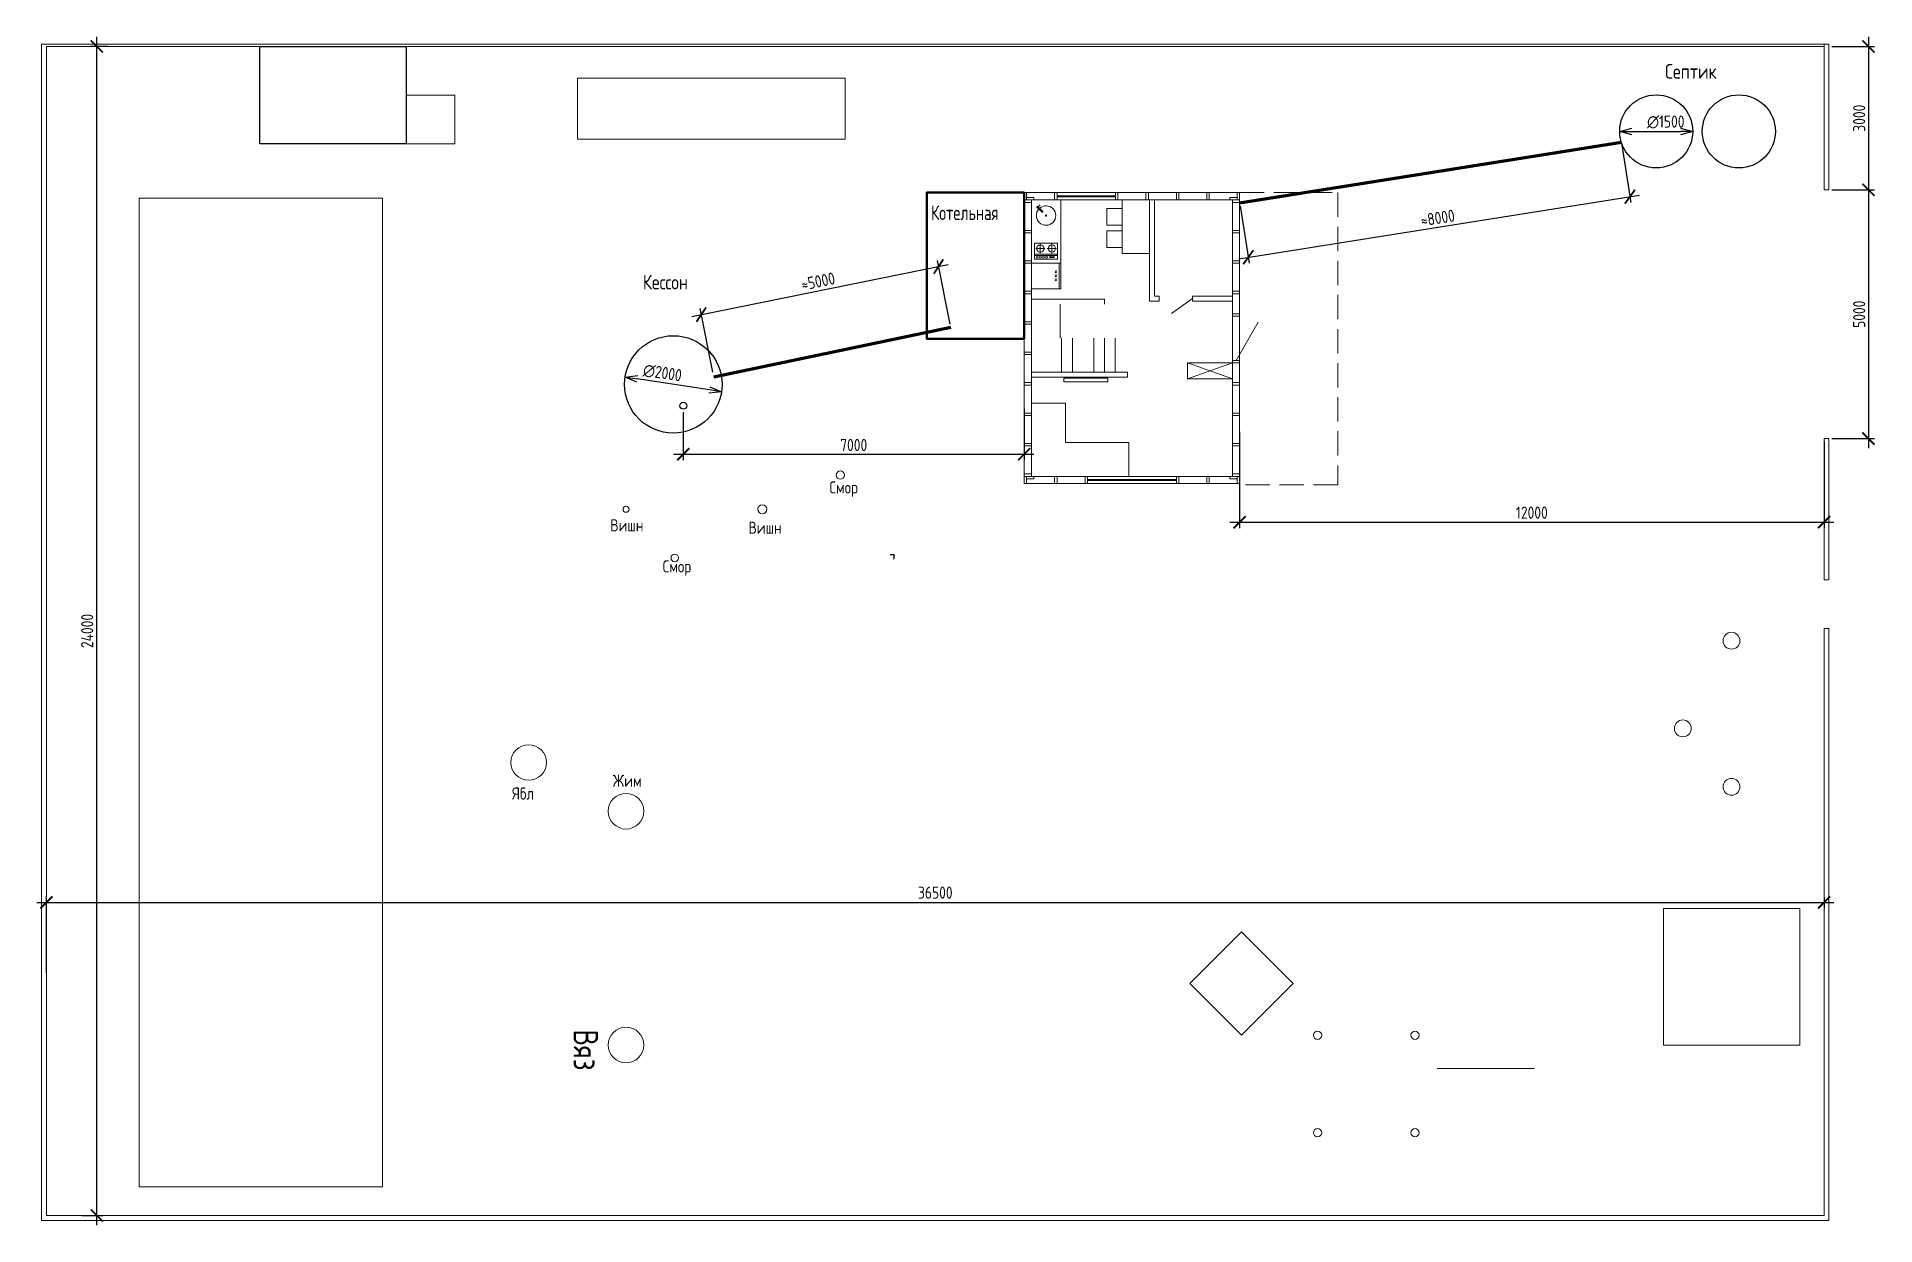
# Model space of a CAD drawing. Header units: millimetres. Extents: x 743280 to 1140305, y -337608 to -106611.
# Drawn here: x 743280 to 781031, y -237934 to -213534 of the extents above; entities that cross this region are included whole.
import ezdxf

# ---------------------------------------------------------------- set-up
doc = ezdxf.new("R2010")
doc.units = ezdxf.units.MM
doc.header["$PDMODE"] = 35
doc.linetypes.add('GOST2.303 4', pattern=[7, 5, -2, 0])
doc.layers.get('Defpoints').update_dxf_attribs({"color": 9})
for name, color, linetype, lineweight in [('Дефекты жирно', 1, 'Continuous', 70), ('НЕВИДИМЫЕ', 6, 'GOST2.303 4', 13), ('ОСНОВНЫЕ', 7, 'Continuous', 30), ('РАЗМЕРЫ', 42, 'Continuous', 13), ('СТЕНА', 12, 'Continuous', 50), ('ТОНКИЕ', 250, 'Continuous', 13)]:
    doc.layers.add(name, color=color, linetype=linetype, lineweight=lineweight)
doc.styles.add('Dim', font='iso9.shx')
doc.styles.add('GOST 2.304', font='CS_Gost2304.shx')
doc.dimstyles.new('СПДС', dxfattribs={"dimtxt": 2.5, "dimasz": 2.5, "dimexe": 1.25, "dimexo": 0.625, "dimtad": 1, "dimdec": 0, "dimtxsty": 'GOST 2.304', "dimblk": 'ARCHTICK', "dimblk1": 'ARCHTICK', "dimblk2": 'ARCHTICK', "dimcen": 2.5, "dimdle": 2, "dimadec": 0, "dimazin": 2, "dimtfac": 0.75, "dimtdec": 4, "dimtmove": 1, "dimatfit": 3, "dimfxl": 1, "dimtolj": 1, "dimarcsym": 1})
doc.dimstyles.new('СПДС$3', dxfattribs={"dimtxt": 2.5, "dimasz": 2.5, "dimexe": 0.18, "dimexo": 0.0625, "dimtad": 1, "dimtoh": 1, "dimdec": 0, "dimzin": 0, "dimtxsty": 'GOST 2.304', "dimblk": 'OPEN30', "dimblk1": 'OPEN30', "dimblk2": 'OPEN30', "dimcen": 2.5, "dimadec": 0, "dimazin": 0, "dimtfac": 1, "dimtdec": 4, "dimtmove": 0, "dimatfit": 1, "dimfxl": 1, "dimtolj": 1, "dimtzin": 0, "dimarcsym": 0})

msp = doc.modelspace()

# ---------------------------------------------------------------- texts
at = {"layer": 'ОСНОВНЫЕ', "ltscale": 100, "char_height": 300, "attachment_point": 1, "style": 'GOST 2.304'}
for s, insert in [('Септик', (776715.5, -214095)), ('{\\W0.9;Котельная}', (761644.7, -216996.7)), ('Кессон', (755725.1, -218422.4))]:
    msp.add_mtext_dynamic_manual_height_columns(s, width=2018.039, gutter_width=1500, heights=[0], dxfattribs=dict(at, insert=insert))
at = {"layer": 'ТОНКИЕ', "ltscale": 100, "style": 'Dim'}
msp.add_text('***', height=125, rotation=90, dxfattribs=at).set_placement((764255.9, -218564.7))
at = {"layer": 'ТОНКИЕ', "ltscale": 100, "char_height": 250, "attachment_point": 9, "style": 'GOST 2.304'}
for s, insert in [('Смор', (760139.1, -222979.6)), ('Вишн', (755737.4, -223689.7)), ('Вишн', (758575, -223738.9)), ('Смор', (756715.4, -224601.1)), ('Жим', (755701, -228935.2)), ('Ябл', (753488.2, -229197.8))]:
    msp.add_mtext_dynamic_manual_height_columns(s, width=1507.092, gutter_width=15, heights=[0], dxfattribs=dict(at, insert=insert))
at = {"layer": 'ТОНКИЕ', "ltscale": 100, "insert": (754304.2, -234756.1), "char_height": 500, "attachment_point": 9, "rotation": 270, "style": 'GOST 2.304'}
msp.add_mtext_dynamic_manual_height_columns('Вяз', width=1507.092, gutter_width=15, heights=[0], dxfattribs=at)

# ---------------------------------------------------------------- blocks, each defined once
blk = doc.blocks.new('_ArchTick')
at = {"color": 0, "linetype": 'ByBlock', "const_width": 0.15}
blk.add_lwpolyline([(-0.5, -0.5), (0.5, 0.5)], dxfattribs=at)
blk = doc.blocks.new('*D49')
at = {"layer": 'Defpoints', "color": 0, "transparency": 16777216}
for p in [(761797, -218252), (762050, -219498), (757177, -220485)]:
    blk.add_point(p, dxfattribs=at)
at = {"layer": 'РАЗМЕРЫ', "color": 0, "lineweight": -2, "transparency": 16777216}
for p, q in [((762037, -219437), (761773, -218129)), ((756729, -219278), (761993, -218212)), ((757165, -220423), (756900, -219116))]:
    blk.add_line(p, q, dxfattribs=at)
at = {"layer": 'РАЗМЕРЫ', "color": 0, "lineweight": -2, "transparency": 16777216, "xscale": 250, "yscale": 250, "zscale": 250}
for p, rotation in [((761797, -218252), 11.44271434598064), ((756925, -219238), 191.4427143459806)]:
    blk.add_blockref('_ArchTick', p, dxfattribs=dict(at, rotation=rotation))
at = {"layer": 'РАЗМЕРЫ', "color": 0, "transparency": 16777216, "insert": (759323, -218556), "char_height": 250, "attachment_point": 5, "rotation": 11.4427, "style": 'GOST 2.304'}
blk.add_mtext('\\A1;≈5000', dxfattribs=at)
blk = doc.blocks.new('*D50')
at = {"layer": 'Defpoints', "color": 0, "transparency": 16777216}
for p in [(756555, -221182), (763555, -221109), (763555, -222104)]:
    blk.add_point(p, dxfattribs=at)
at = {"layer": 'РАЗМЕРЫ', "color": 0, "lineweight": -2, "transparency": 16777216}
for p, q in [((763555, -221172), (763555, -222229)), ((756555, -221244), (756555, -222229)), ((756355, -222104), (763755, -222104))]:
    blk.add_line(p, q, dxfattribs=at)
at = {"layer": 'РАЗМЕРЫ', "color": 0, "lineweight": -2, "transparency": 16777216, "xscale": 250, "yscale": 250, "zscale": 250, "rotation": 180}
blk.add_blockref('_ArchTick', (756555, -222104), dxfattribs=at)
at = {"layer": 'РАЗМЕРЫ', "color": 0, "lineweight": -2, "transparency": 16777216, "xscale": 250, "yscale": 250, "zscale": 250}
blk.add_blockref('_ArchTick', (763555, -222104), dxfattribs=at)
at = {"layer": 'РАЗМЕРЫ', "color": 0, "transparency": 16777216, "insert": (760055, -221916), "char_height": 250, "attachment_point": 5, "style": 'GOST 2.304'}
blk.add_mtext('\\A1;7000', dxfattribs=at)
blk = doc.blocks.new('*D51')
at = {"layer": 'Defpoints', "color": 0, "transparency": 16777216}
for p in [(775817, -215701), (767980, -216945), (775994, -216817)]:
    blk.add_point(p, dxfattribs=at)
at = {"layer": 'РАЗМЕРЫ', "color": 0, "lineweight": -2, "transparency": 16777216}
for p, q in [((775827, -215763), (776014, -216940)), ((767960, -218092), (776192, -216786)), ((767990, -217007), (768177, -218184))]:
    blk.add_line(p, q, dxfattribs=at)
at = {"layer": 'РАЗМЕРЫ', "color": 0, "lineweight": -2, "transparency": 16777216, "xscale": 250, "yscale": 250, "zscale": 250}
for p, rotation in [((775994, -216817), 9.016826205560081), ((768157, -218061), 189.0168262055601)]:
    blk.add_blockref('_ArchTick', p, dxfattribs=dict(at, rotation=rotation))
at = {"layer": 'РАЗМЕРЫ', "color": 0, "transparency": 16777216, "insert": (772046, -217254), "char_height": 250, "attachment_point": 5, "rotation": 9.0168, "style": 'GOST 2.304'}
blk.add_mtext('\\A1;≈8000', dxfattribs=at)
blk = doc.blocks.new('_Open30')
at = {"color": 0, "linetype": 'ByBlock', "lineweight": -2}
for p, q in [((-1, 0.27), (0, 0)), ((0, 0), (-1, -0.27)), ((0, 0), (-1, 0))]:
    blk.add_line(p, q, dxfattribs=at)
blk = doc.blocks.new('*D52')
at = {"layer": 'Defpoints', "color": 0, "ltscale": 100, "transparency": 16777216}
for p in [(755362, -220520), (757339, -220824)]:
    blk.add_point(p, dxfattribs=at)
at = {"layer": 'РАЗМЕРЫ', "color": 0, "lineweight": -2, "ltscale": 100, "transparency": 16777216}
blk.add_line((757092, -220786), (755609, -220558), dxfattribs=at)
at = {"layer": 'РАЗМЕРЫ', "color": 0, "lineweight": -2, "ltscale": 100, "transparency": 16777216, "xscale": 250, "yscale": 250, "zscale": 250}
for p, rotation in [((755362, -220520), 171.2445122057703), ((757339, -220824), 351.2445122057703)]:
    blk.add_blockref('_Open30', p, dxfattribs=dict(at, rotation=rotation))
at = {"layer": 'РАЗМЕРЫ', "color": 0, "ltscale": 100, "transparency": 16777216, "insert": (756127, -220438), "char_height": 250, "attachment_point": 5, "rotation": 351.2445, "style": 'GOST 2.304'}
blk.add_mtext('\\A1;∅2000', dxfattribs=at)
blk = doc.blocks.new('*D53')
at = {"layer": 'Defpoints', "color": 0, "ltscale": 100, "transparency": 16777216}
for p in [(775783, -215477), (777283, -215477)]:
    blk.add_point(p, dxfattribs=at)
at = {"layer": 'РАЗМЕРЫ', "color": 0, "lineweight": -2, "ltscale": 100, "transparency": 16777216}
blk.add_line((776033, -215477), (777033, -215477), dxfattribs=at)
at = {"layer": 'РАЗМЕРЫ', "color": 0, "lineweight": -2, "ltscale": 100, "transparency": 16777216, "xscale": 250, "yscale": 250, "zscale": 250}
for p, rotation in [((775783, -215477), 179.9999999999822), ((777283, -215477), 359.9999999999822)]:
    blk.add_blockref('_Open30', p, dxfattribs=dict(at, rotation=rotation))
at = {"layer": 'РАЗМЕРЫ', "color": 0, "ltscale": 100, "transparency": 16777216, "insert": (776730, -215284), "char_height": 250, "attachment_point": 5, "style": 'GOST 2.304'}
blk.add_mtext('\\A1;∅1500', dxfattribs=at)
blk = doc.blocks.new('*D54')
at = {"layer": 'Defpoints', "color": 0, "transparency": 16777216}
for p in [(760801, -224162), (760873, -224254), (760880, -224254)]:
    blk.add_point(p, dxfattribs=at)
at = {"layer": 'РАЗМЕРЫ', "color": 0, "lineweight": -2, "transparency": 16777216}
for p, q in [((760802, -224162), (760881, -224162)), ((760880, -224160), (760880, -224256)), ((760873, -224254), (760881, -224254))]:
    blk.add_line(p, q, dxfattribs=at)
at = {"layer": 'РАЗМЕРЫ', "color": 0, "lineweight": -2, "transparency": 16777216, "xscale": 2.5, "yscale": 2.5, "zscale": 2.5}
for p, rotation in [((760880, -224162), 90), ((760880, -224254), 270)]:
    blk.add_blockref('_ArchTick', p, dxfattribs=dict(at, rotation=rotation))
at = {"layer": 'РАЗМЕРЫ', "color": 0, "transparency": 16777216, "insert": (760878, -224208), "char_height": 2.5, "attachment_point": 5, "rotation": 90, "style": 'GOST 2.304'}
blk.add_mtext('\\A1;92', dxfattribs=at)
blk = doc.blocks.new('*D55')
at = {"layer": 'Defpoints', "color": 0, "ltscale": 100, "transparency": 16777216}
for p in [(767980, -221585), (779980, -221784), (779980, -223501)]:
    blk.add_point(p, dxfattribs=at)
at = {"layer": 'РАЗМЕРЫ', "color": 0, "lineweight": -2, "ltscale": 100, "transparency": 16777216}
for p, q in [((767980, -221647), (767980, -223626)), ((779980, -221847), (779980, -223626)), ((767780, -223501), (780180, -223501))]:
    blk.add_line(p, q, dxfattribs=at)
at = {"layer": 'РАЗМЕРЫ', "color": 0, "lineweight": -2, "ltscale": 100, "transparency": 16777216, "xscale": 250, "yscale": 250, "zscale": 250, "rotation": 180}
blk.add_blockref('_ArchTick', (767980, -223501), dxfattribs=at)
at = {"layer": 'РАЗМЕРЫ', "color": 0, "lineweight": -2, "ltscale": 100, "transparency": 16777216, "xscale": 250, "yscale": 250, "zscale": 250}
blk.add_blockref('_ArchTick', (779980, -223501), dxfattribs=at)
at = {"layer": 'РАЗМЕРЫ', "color": 0, "ltscale": 100, "transparency": 16777216, "insert": (773980, -223304), "char_height": 250, "attachment_point": 5, "style": 'GOST 2.304'}
blk.add_mtext('\\A1;12000', dxfattribs=at)
blk = doc.blocks.new('*D56')
at = {"layer": 'Defpoints', "color": 0, "ltscale": 100, "transparency": 16777216}
for p in [(780080, -213734), (780080, -216677), (780892, -216677)]:
    blk.add_point(p, dxfattribs=at)
at = {"layer": 'РАЗМЕРЫ', "color": 0, "lineweight": -2, "ltscale": 100, "transparency": 16777216}
for p, q in [((780892, -213534), (780892, -216877)), ((780142, -213734), (781017, -213734)), ((780142, -216677), (781017, -216677))]:
    blk.add_line(p, q, dxfattribs=at)
at = {"layer": 'РАЗМЕРЫ', "color": 0, "lineweight": -2, "ltscale": 100, "transparency": 16777216, "xscale": 250, "yscale": 250, "zscale": 250}
for p, rotation in [((780892, -213734), 90), ((780892, -216677), 270)]:
    blk.add_blockref('_ArchTick', p, dxfattribs=dict(at, rotation=rotation))
at = {"layer": 'РАЗМЕРЫ', "color": 0, "ltscale": 100, "transparency": 16777216, "insert": (780700, -215206), "char_height": 250, "attachment_point": 5, "rotation": 90, "style": 'GOST 2.304'}
blk.add_mtext('\\A1;3000', dxfattribs=at)
blk = doc.blocks.new('*D57')
at = {"layer": 'Defpoints', "color": 0, "ltscale": 100, "transparency": 16777216}
for p in [(780080, -216677), (780080, -221784), (780892, -221784)]:
    blk.add_point(p, dxfattribs=at)
at = {"layer": 'РАЗМЕРЫ', "color": 0, "lineweight": -2, "ltscale": 100, "transparency": 16777216}
for p, q in [((780142, -216677), (781017, -216677)), ((780892, -216477), (780892, -221984)), ((780142, -221784), (781017, -221784))]:
    blk.add_line(p, q, dxfattribs=at)
at = {"layer": 'РАЗМЕРЫ', "color": 0, "lineweight": -2, "ltscale": 100, "transparency": 16777216, "xscale": 250, "yscale": 250, "zscale": 250}
for p, rotation in [((780892, -216677), 90), ((780892, -221784), 270)]:
    blk.add_blockref('_ArchTick', p, dxfattribs=dict(at, rotation=rotation))
at = {"layer": 'РАЗМЕРЫ', "color": 0, "ltscale": 100, "transparency": 16777216, "insert": (780700, -219231), "char_height": 250, "attachment_point": 5, "rotation": 90, "style": 'GOST 2.304'}
blk.add_mtext('\\A1;5000', dxfattribs=at)
blk = doc.blocks.new('*D58')
at = {"layer": 'Defpoints', "color": 0, "ltscale": 100, "transparency": 16777216}
for p in [(744513, -213734), (744795, -213734), (744146, -237734)]:
    blk.add_point(p, dxfattribs=at)
at = {"layer": 'РАЗМЕРЫ', "color": 0, "lineweight": -2, "ltscale": 100, "transparency": 16777216}
for p, q in [((744513, -237934), (744513, -213534)), ((744733, -213734), (744388, -213734)), ((744208, -237734), (744638, -237734))]:
    blk.add_line(p, q, dxfattribs=at)
at = {"layer": 'РАЗМЕРЫ', "color": 0, "lineweight": -2, "ltscale": 100, "transparency": 16777216, "xscale": 250, "yscale": 250, "zscale": 250}
for p, rotation in [((744513, -213734), 90), ((744513, -237734), 270)]:
    blk.add_blockref('_ArchTick', p, dxfattribs=dict(at, rotation=rotation))
at = {"layer": 'РАЗМЕРЫ', "color": 0, "ltscale": 100, "transparency": 16777216, "insert": (744315, -225734), "char_height": 250, "attachment_point": 5, "rotation": 90, "style": 'GOST 2.304'}
blk.add_mtext('\\A1;24000', dxfattribs=at)
blk = doc.blocks.new('*D59')
at = {"layer": 'Defpoints', "color": 0, "ltscale": 100, "transparency": 16777216}
for p in [(779980, -231133), (779980, -231306), (743480, -232815)]:
    blk.add_point(p, dxfattribs=at)
at = {"layer": 'РАЗМЕРЫ', "color": 0, "lineweight": -2, "ltscale": 100, "transparency": 16777216}
for p, q in [((743280, -231306), (780180, -231306)), ((743480, -232753), (743480, -231181)), ((779980, -231196), (779980, -231431))]:
    blk.add_line(p, q, dxfattribs=at)
at = {"layer": 'РАЗМЕРЫ', "color": 0, "lineweight": -2, "ltscale": 100, "transparency": 16777216, "xscale": 250, "yscale": 250, "zscale": 250, "rotation": 180}
blk.add_blockref('_ArchTick', (743480, -231306), dxfattribs=at)
at = {"layer": 'РАЗМЕРЫ', "color": 0, "lineweight": -2, "ltscale": 100, "transparency": 16777216, "xscale": 250, "yscale": 250, "zscale": 250}
blk.add_blockref('_ArchTick', (779980, -231306), dxfattribs=at)
at = {"layer": 'РАЗМЕРЫ', "color": 0, "ltscale": 100, "transparency": 16777216, "insert": (761730, -231106), "char_height": 250, "attachment_point": 5, "style": 'GOST 2.304'}
blk.add_mtext('\\A1;36500', dxfattribs=at)

# ---------------------------------------------------------------- dimensions: what is measured, and where the dimension line sits
at = {"layer": 'РАЗМЕРЫ', "ltscale": 100}
dim = msp.add_linear_dim(base=(744512.5, -213734.3), p1=(744145.8, -237734.3), p2=(744795.3, -213734.3), angle=90, dimstyle='СПДС', override={"dimscale": 100}, dxfattribs=at)
dim.commit()
dim.dimension.update_dxf_attribs({"geometry": '*D58', "text_midpoint": (744315.4, -225734.3)})
for base, p1, p2, text, picture, middle in [((780892.4, -216677.3), (780080, -213734.3), (780080, -216677.3), '3000', '*D56', (780699.7, -215205.8)), ((780892.4, -221784.3), (780080, -216677.3), (780080, -221784.3), '5000', '*D57', (780699.7, -219230.8))]:
    dim = msp.add_linear_dim(base=base, p1=p1, p2=p2, angle=90, text=text, dimstyle='СПДС', override={"dimscale": 100, "dimlfac": 1, "dimtxsty": 'GOST 2.304', "dimblk1": 'ArchTick', "dimblk2": 'ArchTick', "dimsah": 1, "dimtolj": 1}, dxfattribs=at)
    dim.commit()
    dim.dimension.update_dxf_attribs({"geometry": picture, "text_midpoint": middle})
for p1, p2, picture, middle in [((775783.1, -215477.1), (777283.1, -215477.1), '*D53', (776729.9, -215477.1)), ((757338.7, -220824.4), (755362, -220520), '*D52', (756096.8, -220633.1))]:
    dim = msp.add_diameter_dim_2p(p1=p1, p2=p2, dimstyle='СПДС$3', override={"dimscale": 100}, dxfattribs=at)
    dim.commit()
    dim.dimension.update_dxf_attribs({"geometry": picture, "text_midpoint": middle, "dimtype": 163})
at = {"layer": 'РАЗМЕРЫ'}
for p1, p2, distance, text, picture, middle in [((767980, -216944.8), (775817.4, -215701.1), -1129.9, '≈8000', '*D51', (772046.4, -217253.7)), ((757177, -220484.6), (762049.7, -219498.3), 1271.7, '≈5000', '*D49', (759322.8, -218556.2))]:
    dim = msp.add_aligned_dim(p1=p1, p2=p2, distance=distance, text=text, dimstyle='СПДС', override={"dimscale": 100, "dimlfac": 1, "dimtxsty": 'GOST 2.304', "dimblk1": 'ArchTick', "dimblk2": 'ArchTick', "dimsah": 1, "dimtolj": 1}, dxfattribs=at)
    dim.commit()
    dim.dimension.update_dxf_attribs({"geometry": picture, "text_midpoint": middle})
dim = msp.add_linear_dim(base=(763555, -222103.7), p1=(756555, -221181.6), p2=(763555, -221109.3), dimstyle='СПДС', override={"dimscale": 100, "dimlfac": 1, "dimtxsty": 'GOST 2.304', "dimblk1": 'ArchTick', "dimblk2": 'ArchTick', "dimsah": 1, "dimtolj": 1}, dxfattribs=at)
dim.commit()
dim.dimension.update_dxf_attribs({"geometry": '*D50', "text_midpoint": (760055, -221916.2)})
at = {"layer": 'РАЗМЕРЫ', "ltscale": 100}
for base, p1, p2, picture, middle in [((779980, -223500.7), (767980, -221584.6), (779980, -221784.3), '*D55', (773980, -223303.5)), ((779980, -231305.7), (743480, -232815.1), (779980, -231133.5), '*D59', (761730, -231105.8))]:
    dim = msp.add_linear_dim(base=base, p1=p1, p2=p2, dimstyle='СПДС', override={"dimscale": 100}, dxfattribs=at)
    dim.commit()
    dim.dimension.update_dxf_attribs({"geometry": picture, "text_midpoint": middle})
at = {"layer": 'РАЗМЕРЫ'}
dim = msp.add_linear_dim(base=(760879.9, -224254), p1=(760800.9, -224161.7), p2=(760872.6, -224254), angle=90, dimstyle='СПДС', override={"dimscale": 1}, dxfattribs=at)
dim.commit()
dim.dimension.update_dxf_attribs({"geometry": '*D54', "text_midpoint": (760877.9, -224207.9)})

# ---------------------------------------------------------------- linework, layer by layer
at = {"layer": 'Дефекты жирно', "ltscale": 100}
for p, q in [((767980, -216944.8), (775817.4, -215701.1)), ((757183.5, -220515.8), (762049.7, -219498.3))]:
    msp.add_line(p, q, dxfattribs=at)
at = {"layer": 'НЕВИДИМЫЕ', "ltscale": 100}
msp.add_lwpolyline([(767980, -222734.3), (767980, -216734.3), (769998.1, -216734.3), (769998.1, -222734.3)], close=True, dxfattribs=at)
at = {"layer": 'ОСНОВНЫЕ', "ltscale": 100}
for points in [[(750862.9, -213734.3), (750862.9, -215734.3), (747862.9, -215734.3), (747862.9, -213734.3)], [(758603.9, -219258.4), (758603.9, -219258.4), (758603.9, -219258.4), (758603.9, -219258.4)]]:
    msp.add_lwpolyline(points, close=True, dxfattribs=at)
for centre, radius in [((776533.1, -215477.1), 750), ((778230, -215477.1), 750), ((756350.4, -220672.2), 1000), ((756555, -221109.3), 72.3)]:
    msp.add_circle(centre, radius, dxfattribs=at)
at = {"layer": 'СТЕНА', "ltscale": 100}
msp.add_lwpolyline([(763555, -216734.3), (763555, -219734.3), (761555, -219734.3), (761555, -216734.3)], close=True, dxfattribs=at)
at = {"layer": 'ТОНКИЕ', "ltscale": 100}
for p, q in [((780080, -213684.3), (743380, -213684.3)), ((743380, -213684.3), (743380, -213734.3)), ((779980, -213734.3), (743480, -213734.3)), ((743480, -237734.3), (743480, -213734.3)), ((779980, -216677.3), (779980, -213684.3)), ((780080, -216677.3), (780080, -213684.3)), ((754380, -215634.3), (754380, -214384.3)), ((754380, -214384.3), (759880, -214384.3)), ((759880, -214384.3), (759880, -215634.3)), ((759880, -215634.3), (754380, -215634.3)), ((779980, -216677.3), (780080, -216677.3)), ((763705, -216884.3), (763705, -219384.3)), ((763705, -216884.3), (763705, -219384.3)), ((763828.2, -217038.6), (763924.3, -217134.7)), ((763839.5, -217027.3), (763935.6, -217123.4)), ((764230, -216734.3), (765430, -216734.3)), ((764230, -216799.3), (765430, -216799.3)), ((765430, -216819.3), (764230, -216819.3)), ((765430, -216884.3), (764230, -216884.3)), ((764305, -216884.3), (764305, -218709.3)), ((766130, -218959.3), (766130, -216884.3)), ((766230, -218859.3), (766230, -216884.3)), ((767830, -216884.3), (767830, -217584.3)), ((767830, -216884.3), (767830, -217584.3)), ((763769.3, -217770.3), (764242.6, -217770.3)), ((763769.3, -217770.3), (763769.3, -218097.1)), ((763886.7, -217786.1), (763886.7, -217976.1)), ((764125.1, -217786.1), (764125.1, -217976.1)), ((764242.6, -217770.3), (764242.6, -218097.1)), ((764305, -218183.8), (763705, -218183.8)), ((763705, -220684.3), (763705, -218184.3)), ((763705, -220684.3), (763705, -218184.3)), ((763769.3, -217997.1), (764242.6, -217997.1)), ((763769.3, -218022.1), (764242.6, -218022.1)), ((763769.3, -218097.1), (764242.6, -218097.1)), ((763981.7, -217881.1), (763791.7, -217881.1)), ((764030.1, -217881.1), (764220.1, -217881.1)), ((764275, -218709.3), (764275, -218183.8)), ((764305, -218709.3), (764305, -218183.8)), ((767830, -218134.3), (767830, -218084.3)), ((764305, -218709.3), (763705, -218709.3)), ((763705, -218829.3), (763705, -219429.3)), ((763705, -218829.3), (763705, -219429.3)), ((763705, -218921.8), (765205, -218921.8)), ((765205, -219021.8), (765205, -218921.8)), ((766130, -218851.6), (766130, -218951.6)), ((766230, -218859.3), (766329.3, -218859.3)), ((766329.3, -218959.3), (766329.3, -218859.3)), ((767009.3, -218909.3), (766579.3, -219218)), ((767009.3, -218859.3), (767830, -218859.3)), ((767009.3, -218959.3), (767009.3, -218859.3)), ((767830, -218684.8), (767830, -218634.8)), ((767830, -218709.3), (767830, -218809.3)), ((764295, -219721.8), (764295, -219021.8)), ((766130, -218959.3), (766329.3, -218959.3)), ((767009.3, -218959.3), (767830, -218959.3)), ((767830, -218959.3), (767035.2, -218959.3)), ((767905, -220181.2), (768360, -219393.1)), ((763705, -220059.3), (763705, -220396.8)), ((764325, -220421.8), (764325, -219721.8)), ((764545, -220421.8), (764545, -219721.8)), ((764985, -220421.8), (764985, -219721.8)), ((765205, -220421.8), (765205, -219721.8)), ((765425, -220421.8), (765425, -219721.8)), ((767830, -219719.3), (767830, -221259.3)), ((763705, -220421.8), (765680, -220421.8)), ((763705, -220421.8), (765620, -220421.8)), ((765680, -220421.8), (765680, -220521.8)), ((766765.5, -220218.3), (766765.5, -220218.3)), ((766906.8, -220556.9), (767830, -220231.2)), ((766906.8, -220231.2), (767830, -220556.9)), ((767830, -220181.2), (767830, -221259.3)), ((763705, -220521.8), (765680, -220521.8)), ((763705, -222559.3), (763705, -220559.3)), ((763705, -222559.3), (763705, -220559.3)), ((767830, -220634.3), (767830, -220584.3)), ((767830, -220634.3), (767830, -220584.3)), ((763555, -222709.3), (763555, -221109.3)), ((764401.5, -221059.3), (764401.5, -221864)), ((763705, -221959.3), (763705, -221259.3)), ((763705, -221959.3), (763705, -221259.3)), ((764401.5, -221864), (765705, -221864)), ((767830, -222559.3), (767830, -221959.3)), ((767830, -222559.3), (767830, -221959.3)), ((779980, -224684.3), (779980, -221784.3)), ((779980, -221784.3), (780080, -221784.3)), ((780080, -224684.3), (780080, -221784.3)), ((764855, -222559.3), (766680, -222559.3)), ((764855, -222624.3), (766680, -222624.3)), ((766680, -222644.3), (764855, -222644.3)), ((766680, -222709.3), (764855, -222709.3)), ((779980, -224684.3), (780080, -224684.3)), ((779980, -225684.3), (779980, -237734.3)), ((779980, -225684.3), (780080, -225684.3)), ((780080, -225684.3), (780080, -237834.3)), ((772032.8, -234714.6), (774032.8, -234714.6)), ((743380, -237834.3), (743380, -237734.3)), ((743480, -237734.3), (769580, -237734.3)), ((743480, -237834.3), (743380, -237834.3)), ((743480, -237834.3), (769680, -237834.3))]:
    msp.add_line(p, q, dxfattribs=at)
for points in [[(743380, -237734.3), (743380, -213734.3)], [(743480, -213734.3), (779980, -213734.3)], [(764855, -222709.3), (763555, -222709.3), (763555, -216734.3), (764230, -216734.3)], [(767830, -220009.3), (767830, -222559.3), (763705, -222559.3), (763705, -216884.3), (767830, -216884.3), (767830, -218809.3)], [(764855, -222559.3), (763705, -222559.3), (763705, -216884.3), (764230, -216884.3)], [(765430, -216734.3), (767980, -216734.3), (767980, -219271.2)], [(765430, -216884.3), (767830, -216884.3), (767830, -219271.2)], [(767830, -220181.2), (767830, -222559.3), (766680, -222559.3)], [(767980, -220181.2), (767980, -222709.3), (766680, -222709.3)], [(764855, -222559.3), (763705, -222559.3), (763705, -221059.3), (764401.5, -221059.3)], [(765705, -221864), (765705, -222559.3)], [(779980, -237734.3), (743480, -237734.3)], [(780080, -237834.3), (743480, -237834.3)]]:
    msp.add_lwpolyline(points, dxfattribs=at)
for points in [[(750862.9, -215734.3), (750862.9, -214734.3), (751862.9, -214734.3), (751862.9, -215734.3)], [(745380, -216848.8), (750380, -216848.8), (750380, -237145.2), (745380, -237145.2)], [(763555, -216734.3), (763605, -216734.3), (763605, -216884.3), (763555, -216884.3)], [(763555, -216734.3), (763605, -216734.3), (763605, -216884.3), (763555, -216884.3)], [(763555, -216734.3), (767980, -216734.3), (767980, -222709.3), (763555, -222709.3)], [(763555, -216934.3), (763555, -216884.3), (763705, -216884.3), (763705, -216934.3)], [(763555, -216934.3), (763555, -216884.3), (763705, -216884.3), (763705, -216934.3)], [(763755, -216884.3), (763755, -216834.3), (763605, -216834.3), (763605, -216884.3)], [(767830, -222559.3), (763705, -222559.3), (763705, -216884.3), (767830, -216884.3)], [(764180, -216734.3), (764230, -216734.3), (764230, -216884.3), (764180, -216884.3)], [(764180, -216734.3), (764230, -216734.3), (764230, -216884.3), (764180, -216884.3)], [(765570, -217061.2), (765250, -217061.2), (765250, -217401.2), (765570, -217401.2)], [(765430, -216734.3), (765480, -216734.3), (765480, -216884.3), (765430, -216884.3)], [(765430, -216734.3), (765480, -216734.3), (765480, -216884.3), (765430, -216884.3)], [(765570, -216884.3), (766130, -216884.3), (766130, -217981.2), (765570, -217981.2)], [(766055, -216734.3), (766105, -216734.3), (766105, -216884.3), (766055, -216884.3)], [(766055, -216734.3), (766105, -216734.3), (766105, -216884.3), (766055, -216884.3)], [(766680, -216734.3), (766730, -216734.3), (766730, -216884.3), (766680, -216884.3)], [(766680, -216734.3), (766730, -216734.3), (766730, -216884.3), (766680, -216884.3)], [(767305, -216734.3), (767355, -216734.3), (767355, -216884.3), (767305, -216884.3)], [(767305, -216734.3), (767355, -216734.3), (767355, -216884.3), (767305, -216884.3)], [(767930, -216884.3), (767930, -216834.3), (767780, -216834.3), (767780, -216884.3)], [(767980, -216934.3), (767980, -216884.3), (767830, -216884.3), (767830, -216934.3)], [(767980, -216934.3), (767980, -216884.3), (767830, -216884.3), (767830, -216934.3)], [(767930, -216734.3), (767980, -216734.3), (767980, -216884.3), (767930, -216884.3)], [(767930, -216734.3), (767980, -216734.3), (767980, -216884.3), (767930, -216884.3)], [(763555, -217559.3), (763555, -217509.3), (763705, -217509.3), (763705, -217559.3)], [(763555, -217559.3), (763555, -217509.3), (763705, -217509.3), (763705, -217559.3)], [(765570, -217521.2), (765250, -217521.2), (765250, -217861.2), (765570, -217861.2)], [(767980, -217559.3), (767980, -217509.3), (767830, -217509.3), (767830, -217559.3)], [(767980, -217559.3), (767980, -217509.3), (767830, -217509.3), (767830, -217559.3)], [(763555, -218184.3), (763555, -218134.3), (763705, -218134.3), (763705, -218184.3)], [(763555, -218184.3), (763555, -218134.3), (763705, -218134.3), (763705, -218184.3)], [(767980, -218184.3), (767980, -218134.3), (767830, -218134.3), (767830, -218184.3)], [(767980, -218184.3), (767980, -218134.3), (767830, -218134.3), (767830, -218184.3)], [(763555, -218809.3), (763555, -218759.3), (763705, -218759.3), (763705, -218809.3)], [(763555, -218809.3), (763555, -218759.3), (763705, -218759.3), (763705, -218809.3)], [(767980, -218809.3), (767980, -218759.3), (767830, -218759.3), (767830, -218809.3)], [(767980, -218809.3), (767980, -218759.3), (767830, -218759.3), (767830, -218809.3)], [(767980, -219271.2), (767980, -219221.2), (767830, -219221.2), (767830, -219271.2)], [(763555, -219434.3), (763555, -219384.3), (763705, -219384.3), (763705, -219434.3)], [(763555, -219434.3), (763555, -219384.3), (763705, -219384.3), (763705, -219434.3)], [(763555, -220059.3), (763555, -220009.3), (763705, -220009.3), (763705, -220059.3)], [(763555, -220059.3), (763555, -220009.3), (763705, -220009.3), (763705, -220059.3)], [(767830, -220556.9), (766906.8, -220556.9), (766906.8, -220231.2), (767830, -220231.2)], [(767980, -220231.2), (767980, -220181.2), (767830, -220181.2), (767830, -220231.2)], [(763555, -220684.3), (763555, -220634.3), (763705, -220634.3), (763705, -220684.3)], [(763555, -220684.3), (763555, -220634.3), (763705, -220634.3), (763705, -220684.3)], [(764371.2, -220543.7), (765272.7, -220543.7), (765272.7, -220620.8), (764371.2, -220620.8)], [(767980, -220684.3), (767980, -220634.3), (767830, -220634.3), (767830, -220684.3)], [(767980, -220684.3), (767980, -220634.3), (767830, -220634.3), (767830, -220684.3)], [(763555, -221309.3), (763555, -221259.3), (763705, -221259.3), (763705, -221309.3)], [(763555, -221309.3), (763555, -221259.3), (763705, -221259.3), (763705, -221309.3)], [(767980, -221309.3), (767980, -221259.3), (767830, -221259.3), (767830, -221309.3)], [(763555, -221934.3), (763555, -221884.3), (763705, -221884.3), (763705, -221934.3)], [(763555, -221934.3), (763555, -221884.3), (763705, -221884.3), (763705, -221934.3)], [(767980, -221934.3), (767980, -221884.3), (767830, -221884.3), (767830, -221934.3)], [(767980, -221934.3), (767980, -221884.3), (767830, -221884.3), (767830, -221934.3)], [(763555, -222559.3), (763555, -222509.3), (763705, -222509.3), (763705, -222559.3)], [(763555, -222559.3), (763555, -222509.3), (763705, -222509.3), (763705, -222559.3)], [(763555, -222709.3), (763605, -222709.3), (763605, -222559.3), (763555, -222559.3)], [(763555, -222709.3), (763605, -222709.3), (763605, -222559.3), (763555, -222559.3)], [(763755, -222609.3), (763755, -222559.3), (763605, -222559.3), (763605, -222609.3)], [(764180, -222709.3), (764230, -222709.3), (764230, -222559.3), (764180, -222559.3)], [(764180, -222709.3), (764230, -222709.3), (764230, -222559.3), (764180, -222559.3)], [(764805, -222709.3), (764855, -222709.3), (764855, -222559.3), (764805, -222559.3)], [(764805, -222709.3), (764855, -222709.3), (764855, -222559.3), (764805, -222559.3)], [(766680, -222709.3), (766730, -222709.3), (766730, -222559.3), (766680, -222559.3)], [(766680, -222709.3), (766730, -222709.3), (766730, -222559.3), (766680, -222559.3)], [(767305, -222709.3), (767355, -222709.3), (767355, -222559.3), (767305, -222559.3)], [(767305, -222709.3), (767355, -222709.3), (767355, -222559.3), (767305, -222559.3)], [(767930, -222609.3), (767930, -222559.3), (767780, -222559.3), (767780, -222609.3)], [(767980, -222559.3), (767980, -222509.3), (767830, -222509.3), (767830, -222559.3)], [(767980, -222559.3), (767980, -222509.3), (767830, -222509.3), (767830, -222559.3)], [(767930, -222709.3), (767980, -222709.3), (767980, -222559.3), (767930, -222559.3)], [(767930, -222709.3), (767980, -222709.3), (767980, -222559.3), (767930, -222559.3)], [(776680, -234234.3), (776680, -231434.3), (779480, -231434.3), (779480, -234234.3)], [(766958.7, -232973.7), (768019.3, -231913), (769080, -232973.7), (768019.3, -234034.3)]]:
    msp.add_lwpolyline(points, close=True, dxfattribs=at)
for centre, radius in [((763868.7, -216998.2), 8.28), ((764005, -217204.1), 16.1), ((763886.7, -217881.1), 75), ((764125.1, -217881.1), 75), ((763821.2, -218058.4), 22), ((763887.3, -218058.4), 22), ((763953.5, -218058.4), 22), ((764015.6, -218058.4), 22), ((764088.8, -218058.4), 11), ((764122.8, -218058.4), 11), ((764160.9, -218058.4), 11), ((759780, -222534.3), 86), ((755380, -223234.3), 62.1), ((758180, -223234.3), 92.8), ((756380, -224234.3), 76.8), ((778080, -225934.3), 172.8), ((777080, -227734.3), 172.8), ((753380, -228434.3), 365.8), ((778080, -228934.3), 172.8), ((755380, -229434.3), 365.8), ((755380, -234234.3), 365.8), ((769580, -234034.3), 85), ((771580, -234034.3), 85), ((769580, -236034.3), 85), ((771580, -236034.3), 85)]:
    msp.add_circle(centre, radius, dxfattribs=at)
for centre, radius, start, end in [((764005, -217204.1), 200, 137.29244, 132.70756), ((763833.9, -217032.9), 18.8, 340.13146, 289.86854), ((763833.9, -217032.9), 8, 45, 225), ((763930, -217129), 8, 225, 45)]:
    msp.add_arc(centre, radius, start, end, dxfattribs=at)

msp.set_redraw_order([(e.dxf.handle, doc.entitydb.next_handle()) for e in msp.query("TEXT MTEXT ATTDEF DIMENSION ARC_DIMENSION")])  # texts and dimensions are drawn at this point

doc.saveas('drawing.dxf')
